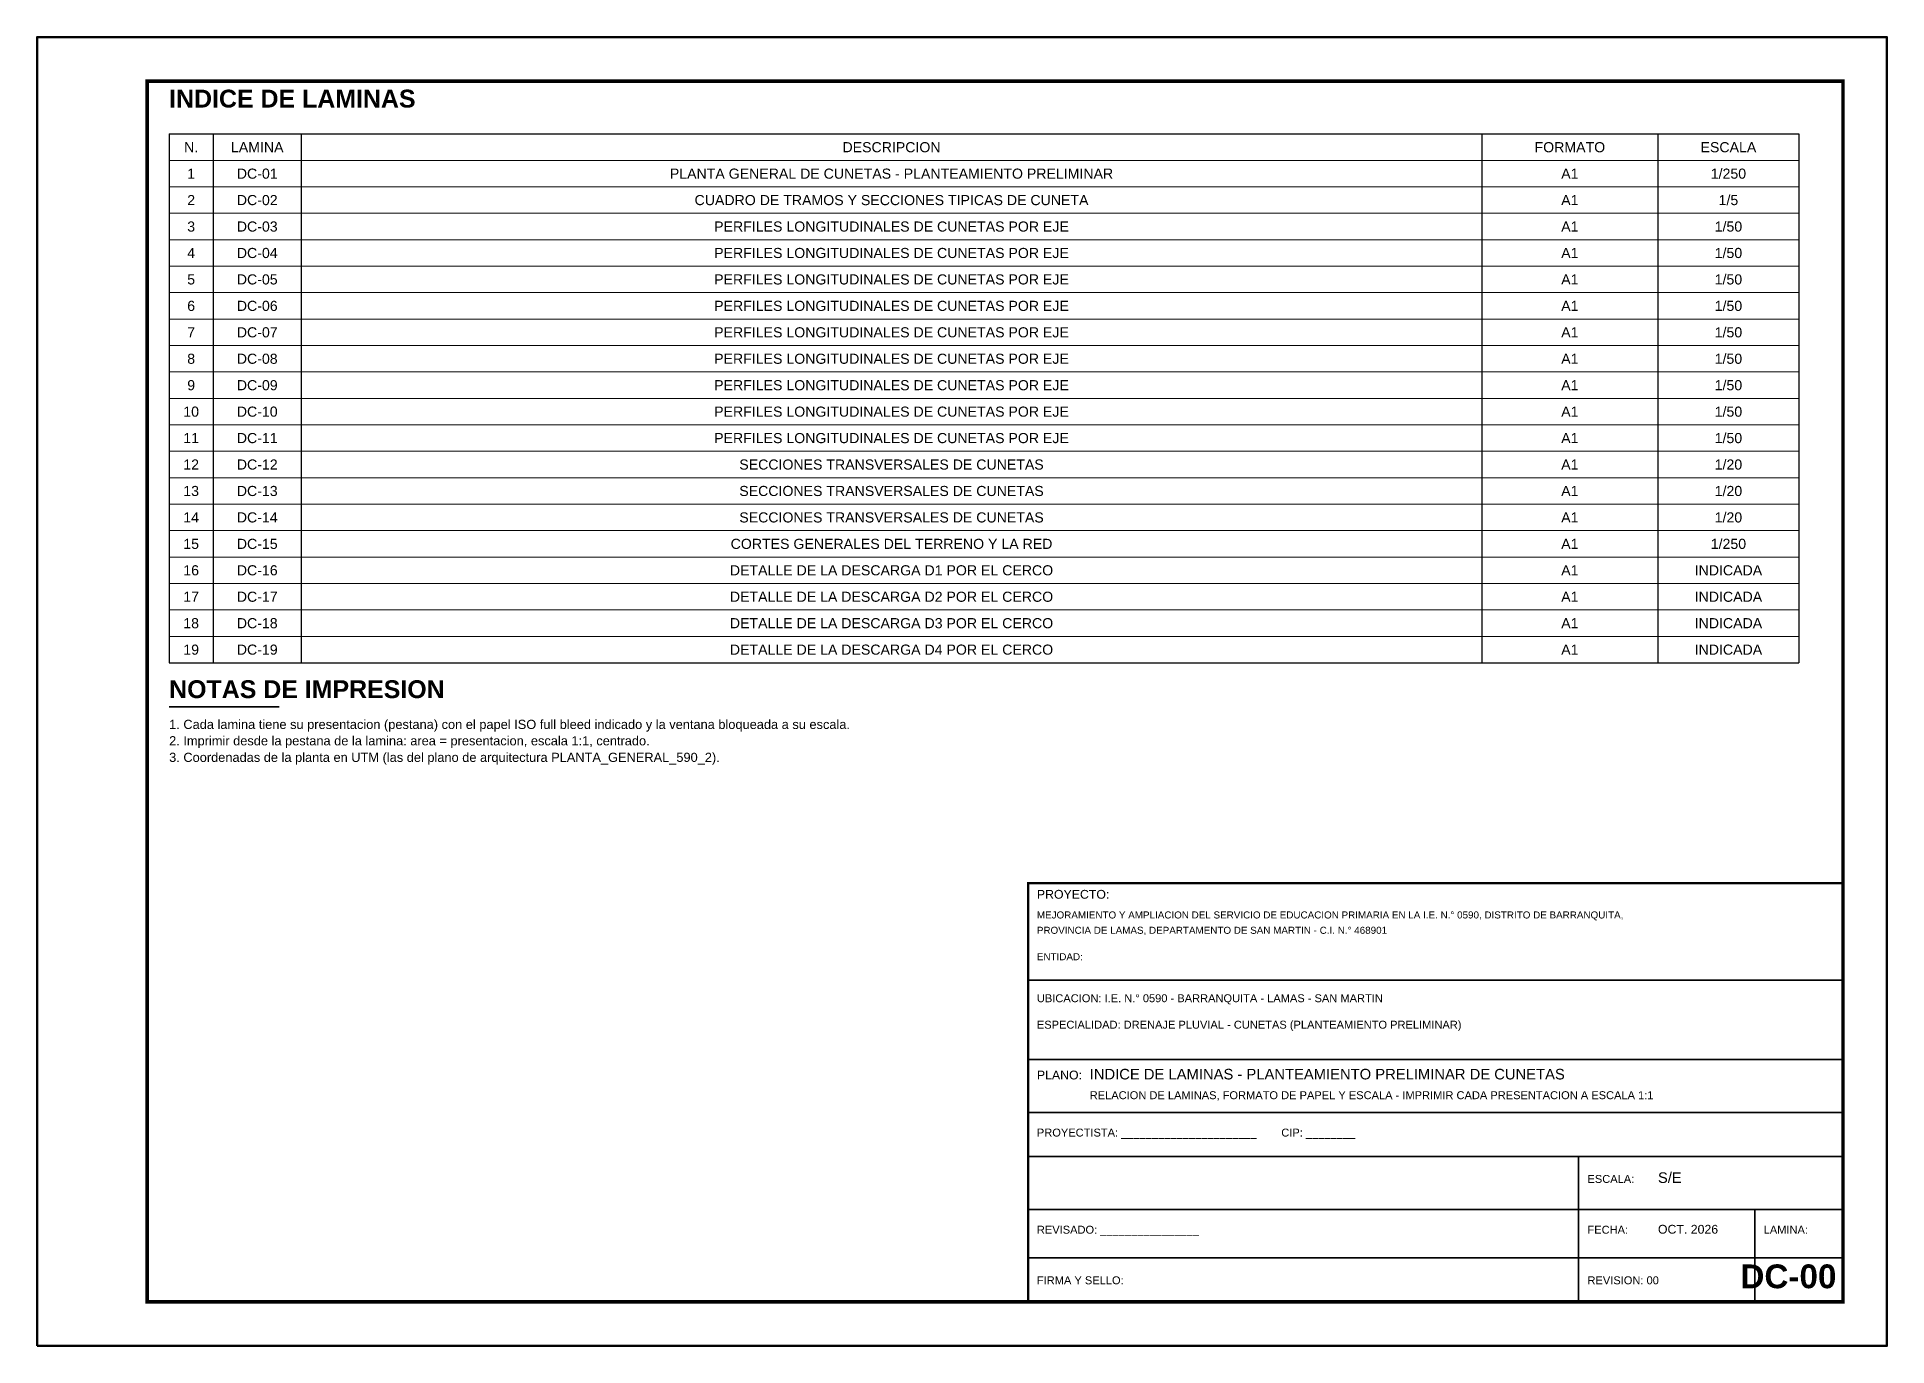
# Model space of a CAD drawing. Header units: metres. Extents: x 354768 to 355417, y 9249536 to 9250102.
# Drawn here: x 354768 to 354778.5, y 9249744.5 to 9249751.93 of the extents above; entities that cross this region are included whole.
import ezdxf
from ezdxf.enums import TextEntityAlignment as Align

# ---------------------------------------------------------------- set-up
doc = ezdxf.new("R2010")
doc.units = ezdxf.units.M
doc.header["$LTSCALE"] = 0.25
for name, color, linetype, lineweight in [('GRILLA', 9, 'CONTINUOUS', 13), ('MARCO', 7, 'CONTINUOUS', 50), ('ROTULO', 7, 'CONTINUOUS', 35), ('TITULOS', 160, 'CONTINUOUS', 35)]:
    doc.layers.add(name, color=color, linetype=linetype, lineweight=lineweight)
for name, color, linetype in [('ROTULO-TEXTO', 7, 'CONTINUOUS'), ('TEXTOS', 7, 'CONTINUOUS'), ('TEXTOS-NOTAS', 7, 'CONTINUOUS')]:
    doc.layers.add(name, color=color, linetype=linetype)
doc.styles.get("Standard").update_dxf_attribs({"font": 'arial.ttf'})
doc.styles.add('TITULOS', font='arialbd.ttf')

msp = doc.modelspace()

# ---------------------------------------------------------------- texts
at = {"layer": 'ROTULO-TEXTO'}
for s, height, p in [('PROYECTO:', 0.05, (354773.675, 9249747.037)), ('MEJORAMIENTO Y AMPLIACION DEL SERVICIO DE EDUCACION PRIMARIA EN LA I.E. N.° 0590, DISTRITO DE BARRANQUITA,', 0.04, (354773.675, 9249746.925)), ('PROVINCIA DE LAMAS, DEPARTAMENTO DE SAN MARTIN - C.I. N.° 468901', 0.04, (354773.675, 9249746.838)), ('ENTIDAD:', 0.04, (354773.675, 9249746.688)), ('UBICACION: I.E. N.° 0590 - BARRANQUITA - LAMAS - SAN MARTIN', 0.045, (354773.675, 9249746.45)), ('ESPECIALIDAD: DRENAJE PLUVIAL - CUNETAS (PLANTEAMIENTO PRELIMINAR)', 0.045, (354773.675, 9249746.3)), ('PLANO:', 0.05, (354773.675, 9249746.012)), ('INDICE DE LAMINAS - PLANTEAMIENTO PRELIMINAR DE CUNETAS', 0.06, (354773.975, 9249746.012)), ('RELACION DE LAMINAS, FORMATO DE PAPEL Y ESCALA - IMPRIMIR CADA PRESENTACION A ESCALA 1:1', 0.045, (354773.975, 9249745.9)), ('PROYECTISTA: ______________________        CIP: ________', 0.045, (354773.675, 9249745.688)), ('ESCALA:', 0.045, (354776.8, 9249745.425)), ('S/E', 0.06, (354777.2, 9249745.425)), ('REVISADO: ________________', 0.045, (354773.675, 9249745.137)), ('FECHA:', 0.045, (354776.8, 9249745.137)), ('OCT. 2026', 0.05, (354777.2, 9249745.137)), ('LAMINA:', 0.045, (354777.8, 9249745.137)), ('FIRMA Y SELLO:', 0.045, (354773.675, 9249744.85)), ('REVISION: 00', 0.045, (354776.8, 9249744.85))]:
    msp.add_text(s, height=height, dxfattribs=at).set_placement(p)
at = {"layer": 'TEXTOS'}
for s, height, p in [('N.', 0.0574, (354768.875, 9249751.3)), ('LAMINA', 0.0574, (354769.25, 9249751.3)), ('DESCRIPCION', 0.05738, (354772.85, 9249751.3)), ('FORMATO', 0.0574, (354776.7, 9249751.3)), ('ESCALA', 0.0574, (354777.6, 9249751.3)), ('1', 0.0574, (354768.875, 9249751.15)), ('DC-01', 0.0574, (354769.25, 9249751.15)), ('PLANTA GENERAL DE CUNETAS - PLANTEAMIENTO PRELIMINAR', 0.05738, (354772.85, 9249751.15)), ('A1', 0.0574, (354776.7, 9249751.15)), ('1/250', 0.0574, (354777.6, 9249751.15)), ('2', 0.0574, (354768.875, 9249751)), ('DC-02', 0.0574, (354769.25, 9249751)), ('CUADRO DE TRAMOS Y SECCIONES TIPICAS DE CUNETA', 0.05738, (354772.85, 9249751)), ('A1', 0.0574, (354776.7, 9249751)), ('1/5', 0.0574, (354777.6, 9249751)), ('3', 0.0574, (354768.875, 9249750.85)), ('DC-03', 0.0574, (354769.25, 9249750.85)), ('PERFILES LONGITUDINALES DE CUNETAS POR EJE', 0.05738, (354772.85, 9249750.85)), ('A1', 0.0574, (354776.7, 9249750.85)), ('1/50', 0.0574, (354777.6, 9249750.85)), ('4', 0.0574, (354768.875, 9249750.7)), ('DC-04', 0.0574, (354769.25, 9249750.7)), ('PERFILES LONGITUDINALES DE CUNETAS POR EJE', 0.05738, (354772.85, 9249750.7)), ('A1', 0.0574, (354776.7, 9249750.7)), ('1/50', 0.0574, (354777.6, 9249750.7)), ('5', 0.0574, (354768.875, 9249750.55)), ('DC-05', 0.0574, (354769.25, 9249750.55)), ('PERFILES LONGITUDINALES DE CUNETAS POR EJE', 0.05738, (354772.85, 9249750.55)), ('A1', 0.0574, (354776.7, 9249750.55)), ('1/50', 0.0574, (354777.6, 9249750.55)), ('6', 0.0574, (354768.875, 9249750.4)), ('DC-06', 0.0574, (354769.25, 9249750.4)), ('PERFILES LONGITUDINALES DE CUNETAS POR EJE', 0.05738, (354772.85, 9249750.4)), ('A1', 0.0574, (354776.7, 9249750.4)), ('1/50', 0.0574, (354777.6, 9249750.4)), ('7', 0.0574, (354768.875, 9249750.25)), ('DC-07', 0.0574, (354769.25, 9249750.25)), ('PERFILES LONGITUDINALES DE CUNETAS POR EJE', 0.05738, (354772.85, 9249750.25)), ('A1', 0.0574, (354776.7, 9249750.25)), ('1/50', 0.0574, (354777.6, 9249750.25)), ('8', 0.0574, (354768.875, 9249750.1)), ('DC-08', 0.0574, (354769.25, 9249750.1)), ('PERFILES LONGITUDINALES DE CUNETAS POR EJE', 0.05738, (354772.85, 9249750.1)), ('A1', 0.0574, (354776.7, 9249750.1)), ('1/50', 0.0574, (354777.6, 9249750.1)), ('9', 0.0574, (354768.875, 9249749.95)), ('DC-09', 0.0574, (354769.25, 9249749.95)), ('PERFILES LONGITUDINALES DE CUNETAS POR EJE', 0.05738, (354772.85, 9249749.95)), ('A1', 0.0574, (354776.7, 9249749.95)), ('1/50', 0.0574, (354777.6, 9249749.95)), ('10', 0.0574, (354768.875, 9249749.8)), ('DC-10', 0.0574, (354769.25, 9249749.8)), ('PERFILES LONGITUDINALES DE CUNETAS POR EJE', 0.05738, (354772.85, 9249749.8)), ('A1', 0.0574, (354776.7, 9249749.8)), ('1/50', 0.0574, (354777.6, 9249749.8)), ('11', 0.0574, (354768.875, 9249749.65)), ('DC-11', 0.0574, (354769.25, 9249749.65)), ('PERFILES LONGITUDINALES DE CUNETAS POR EJE', 0.05738, (354772.85, 9249749.65)), ('A1', 0.0574, (354776.7, 9249749.65)), ('1/50', 0.0574, (354777.6, 9249749.65)), ('12', 0.0574, (354768.875, 9249749.5)), ('DC-12', 0.0574, (354769.25, 9249749.5)), ('SECCIONES TRANSVERSALES DE CUNETAS', 0.05738, (354772.85, 9249749.5)), ('A1', 0.0574, (354776.7, 9249749.5)), ('1/20', 0.0574, (354777.6, 9249749.5)), ('13', 0.0574, (354768.875, 9249749.35)), ('DC-13', 0.0574, (354769.25, 9249749.35)), ('SECCIONES TRANSVERSALES DE CUNETAS', 0.05738, (354772.85, 9249749.35)), ('A1', 0.0574, (354776.7, 9249749.35)), ('1/20', 0.0574, (354777.6, 9249749.35)), ('14', 0.0574, (354768.875, 9249749.2)), ('DC-14', 0.0574, (354769.25, 9249749.2)), ('SECCIONES TRANSVERSALES DE CUNETAS', 0.05738, (354772.85, 9249749.2)), ('A1', 0.0574, (354776.7, 9249749.2)), ('1/20', 0.0574, (354777.6, 9249749.2)), ('15', 0.0574, (354768.875, 9249749.05)), ('DC-15', 0.0574, (354769.25, 9249749.05)), ('CORTES GENERALES DEL TERRENO Y LA RED', 0.05738, (354772.85, 9249749.05)), ('A1', 0.0574, (354776.7, 9249749.05)), ('1/250', 0.0574, (354777.6, 9249749.05)), ('16', 0.0574, (354768.875, 9249748.9)), ('DC-16', 0.0574, (354769.25, 9249748.9)), ('DETALLE DE LA DESCARGA D1 POR EL CERCO', 0.05738, (354772.85, 9249748.9)), ('A1', 0.0574, (354776.7, 9249748.9)), ('INDICADA', 0.0574, (354777.6, 9249748.9)), ('17', 0.0574, (354768.875, 9249748.75)), ('DC-17', 0.0574, (354769.25, 9249748.75)), ('DETALLE DE LA DESCARGA D2 POR EL CERCO', 0.05738, (354772.85, 9249748.75)), ('A1', 0.0574, (354776.7, 9249748.75)), ('INDICADA', 0.0574, (354777.6, 9249748.75)), ('18', 0.0574, (354768.875, 9249748.6)), ('DC-18', 0.0574, (354769.25, 9249748.6)), ('DETALLE DE LA DESCARGA D3 POR EL CERCO', 0.05738, (354772.85, 9249748.6)), ('A1', 0.0574, (354776.7, 9249748.6)), ('INDICADA', 0.0574, (354777.6, 9249748.6)), ('19', 0.0574, (354768.875, 9249748.45)), ('DC-19', 0.0574, (354769.25, 9249748.45)), ('DETALLE DE LA DESCARGA D4 POR EL CERCO', 0.05738, (354772.85, 9249748.45)), ('A1', 0.0574, (354776.7, 9249748.45)), ('INDICADA', 0.0574, (354777.6, 9249748.45))]:
    msp.add_text(s, height=height, dxfattribs=at).set_placement(p, align=Align.MIDDLE_CENTER)
at = {"layer": 'TEXTOS-NOTAS'}
for s, p in [('1. Cada lamina tiene su presentacion (pestana) con el papel ISO full bleed indicado y la ventana bloqueada a su escala.', (354768.75, 9249748)), ('2. Imprimir desde la pestana de la lamina: area = presentacion, escala 1:1, centrado.', (354768.75, 9249747.907)), ('3. Coordenadas de la planta en UTM (las del plano de arquitectura PLANTA_GENERAL_590_2).', (354768.75, 9249747.813))]:
    msp.add_text(s, height=0.052, dxfattribs=at).set_placement(p)
at = {"layer": 'TITULOS', "style": 'TITULOS'}
for s, p in [('INDICE DE LAMINAS', (354768.75, 9249751.525)), ('NOTAS DE IMPRESION', (354768.75, 9249748.175))]:
    msp.add_text(s, height=0.10125, dxfattribs=at).set_placement(p)
msp.add_text('DC-00', height=0.135, dxfattribs=at).set_placement((354778.213, 9249744.787), align=Align.BOTTOM_RIGHT)

# ---------------------------------------------------------------- linework, layer by layer
at = {"layer": 'GRILLA'}
for p, q in [((354768.75, 9249751.225), (354778, 9249751.225)), ((354768.75, 9249751.075), (354778, 9249751.075)), ((354768.75, 9249750.925), (354778, 9249750.925)), ((354768.75, 9249750.775), (354778, 9249750.775)), ((354768.75, 9249750.625), (354778, 9249750.625)), ((354768.75, 9249750.475), (354778, 9249750.475)), ((354768.75, 9249750.325), (354778, 9249750.325)), ((354768.75, 9249750.175), (354778, 9249750.175)), ((354768.75, 9249750.025), (354778, 9249750.025)), ((354768.75, 9249749.875), (354778, 9249749.875)), ((354768.75, 9249749.725), (354778, 9249749.725)), ((354768.75, 9249749.575), (354778, 9249749.575)), ((354768.75, 9249749.425), (354778, 9249749.425)), ((354768.75, 9249749.275), (354778, 9249749.275)), ((354768.75, 9249749.125), (354778, 9249749.125)), ((354768.75, 9249748.975), (354778, 9249748.975)), ((354768.75, 9249748.825), (354778, 9249748.825)), ((354768.75, 9249748.675), (354778, 9249748.675)), ((354768.75, 9249748.525), (354778, 9249748.525))]:
    msp.add_line(p, q, dxfattribs=at)
at = {"layer": 'MARCO'}
msp.add_lwpolyline([(354768, 9249744.5), (354778.5, 9249744.5), (354778.5, 9249751.925), (354768, 9249751.925)], close=True, dxfattribs=at)
at = {"layer": 'MARCO', "const_width": 0.02}
msp.add_lwpolyline([(354768.625, 9249744.75), (354778.25, 9249744.75), (354778.25, 9249751.675), (354768.625, 9249751.675)], close=True, dxfattribs=at)
at = {"layer": 'ROTULO'}
for p, q in [((354773.625, 9249746.575), (354778.25, 9249746.575)), ((354773.625, 9249746.125), (354778.25, 9249746.125)), ((354773.625, 9249745.825), (354778.25, 9249745.825)), ((354773.625, 9249745.575), (354778.25, 9249745.575)), ((354776.75, 9249745.575), (354776.75, 9249744.75)), ((354773.625, 9249745.275), (354778.25, 9249745.275)), ((354777.75, 9249745.275), (354777.75, 9249744.75)), ((354773.625, 9249745), (354778.25, 9249745))]:
    msp.add_line(p, q, dxfattribs=at)
at = {"layer": 'ROTULO', "const_width": 0.0125}
msp.add_lwpolyline([(354773.625, 9249744.75), (354778.25, 9249744.75), (354778.25, 9249747.125), (354773.625, 9249747.125)], close=True, dxfattribs=at)
at = {"layer": 'TEXTOS'}
for p, q in [((354768.75, 9249751.375), (354778, 9249751.375)), ((354768.75, 9249751.375), (354768.75, 9249748.375)), ((354769, 9249751.375), (354769, 9249748.375)), ((354769.5, 9249751.375), (354769.5, 9249748.375)), ((354776.2, 9249751.375), (354776.2, 9249748.375)), ((354777.2, 9249751.375), (354777.2, 9249748.375)), ((354778, 9249751.375), (354778, 9249748.375)), ((354768.75, 9249748.375), (354778, 9249748.375))]:
    msp.add_line(p, q, dxfattribs=at)
at = {"layer": 'TITULOS'}
msp.add_line((354768.75, 9249748.125), (354769.375, 9249748.125), dxfattribs=at)

msp.set_redraw_order([(e.dxf.handle, doc.entitydb.next_handle()) for e in msp.query("TEXT MTEXT ATTDEF DIMENSION ARC_DIMENSION")])  # texts and dimensions are drawn at this point

doc.saveas('drawing.dxf')
